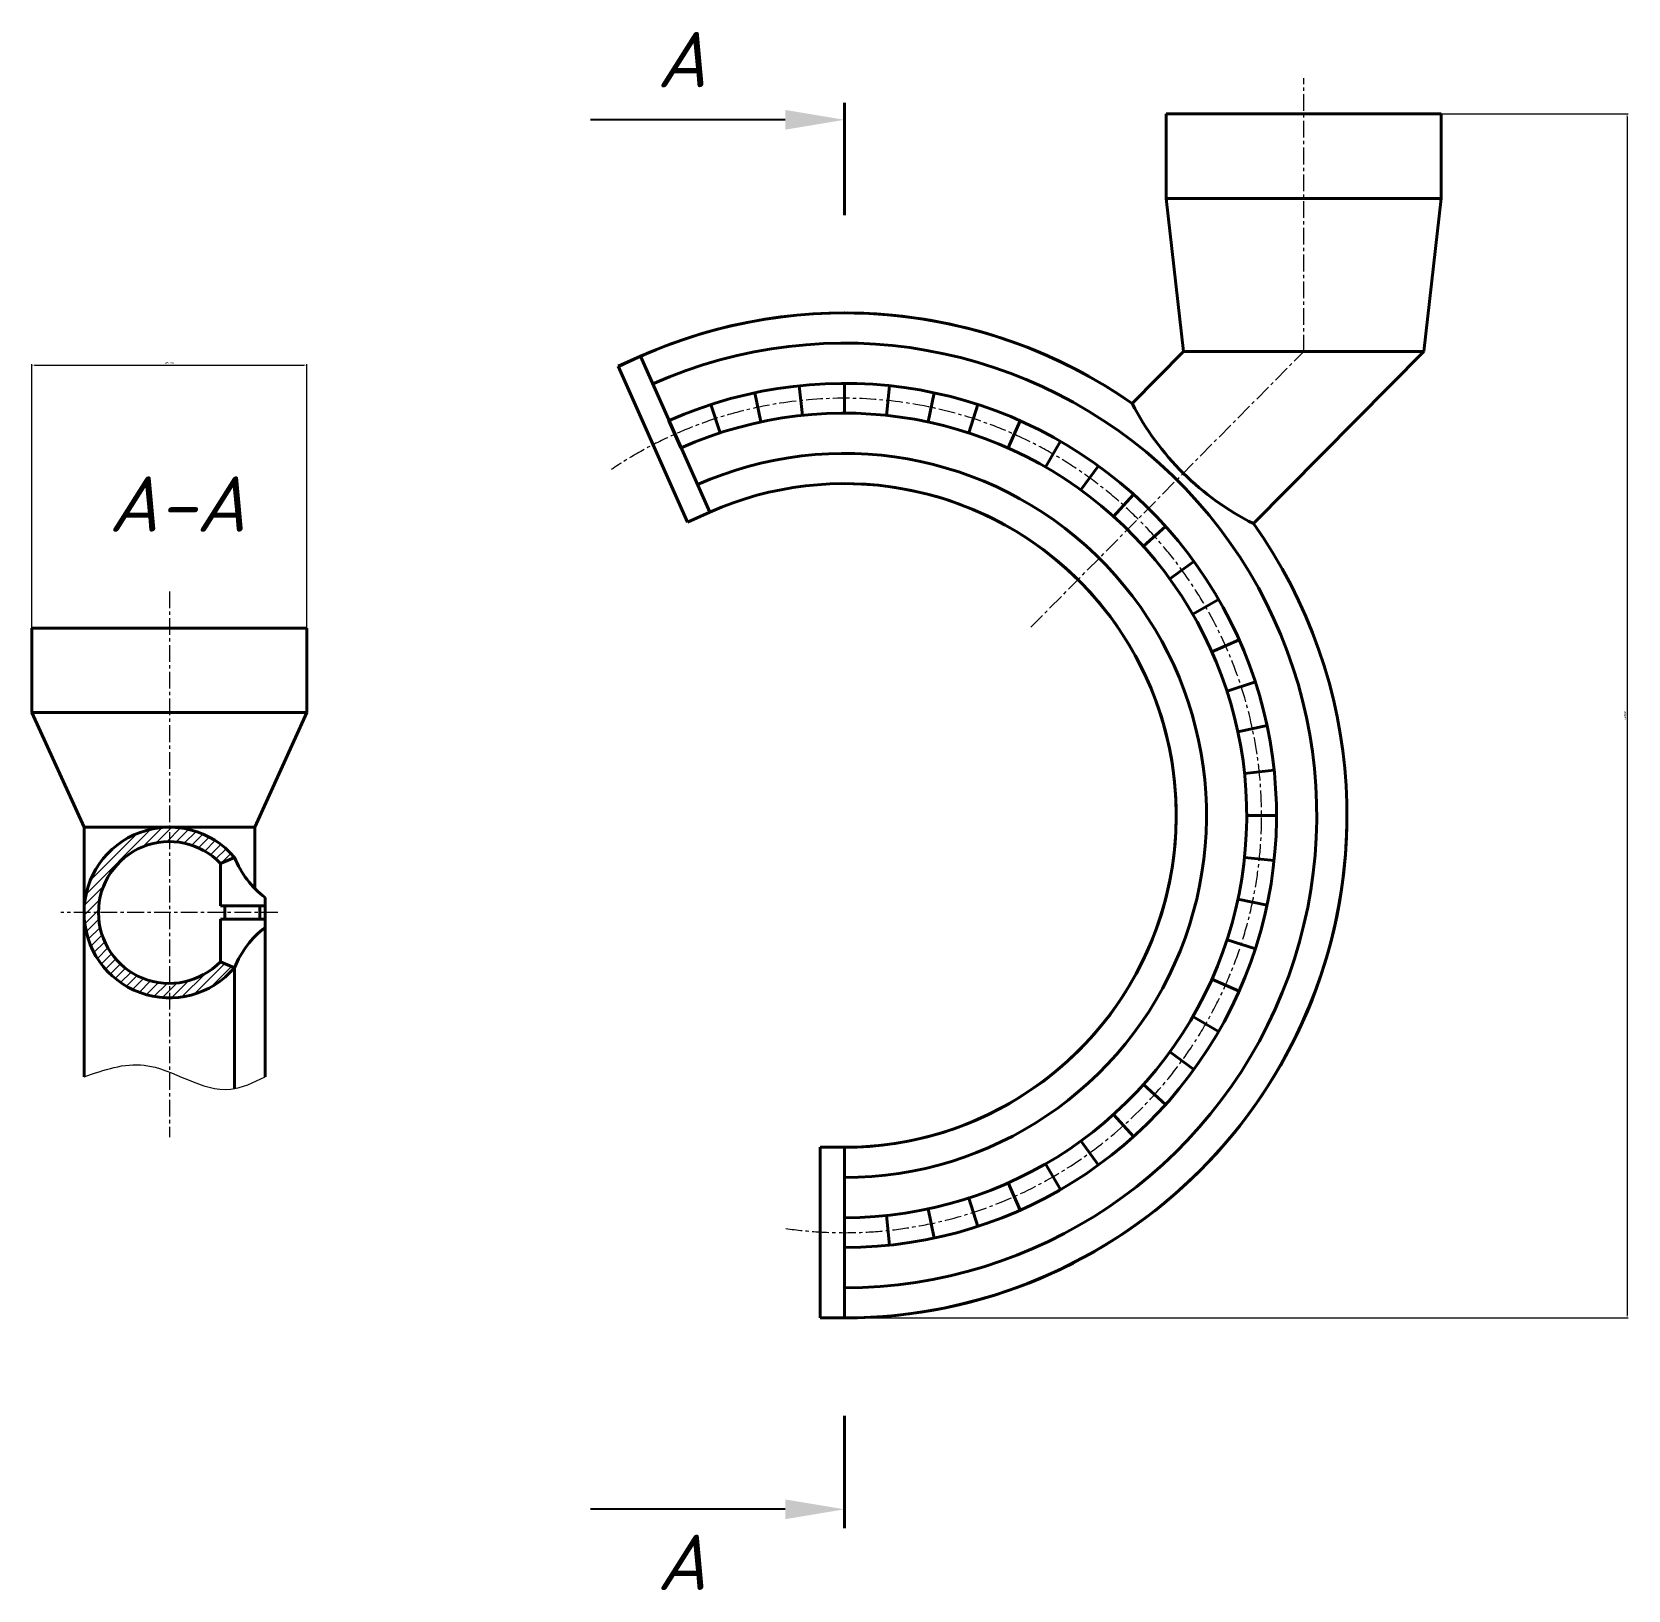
# Model space of a CAD drawing. Header units: millimetres. Extents: x 2879 to 22885, y -3122 to 6314.
# Drawn here: x 11932 to 14963, y -230 to 2728 of the extents above; entities that cross this region are included whole.
import ezdxf

# ---------------------------------------------------------------- set-up
doc = ezdxf.new("R2010")
doc.units = ezdxf.units.MM
doc.linetypes.add('осевая', pattern=[50.8, 31.75, -6.35, 6.35, -6.35])
doc.layers.get('0').update_dxf_attribs({"lineweight": 40})
for name, color, linetype, lineweight in [('Оси', 7, 'осевая', 20), ('Размеры', 7, 'Continuous', 20), ('Тонкая', 7, 'Continuous', 25), ('штриховка', 7, 'Continuous', 20)]:
    doc.layers.add(name, color=color, linetype=linetype, lineweight=lineweight)
doc.styles.add('ADRF1', font='isocpeur.ttf', dxfattribs={"oblique": 15})
doc.styles.add('Размер', font='isocpeur.ttf', dxfattribs={"oblique": 15})
doc.dimstyles.new('гост', dxfattribs={"dimtxt": 4, "dimasz": 5, "dimexe": 2, "dimexo": 0, "dimgap": 2, "dimtad": 1, "dimtoh": 1, "dimdec": 1, "dimlfac": 10, "dimtxsty": 'ADRF1', "dimcen": 2.5, "dimadec": 0, "dimazin": 0, "dimtfac": 1, "dimtdec": 1, "dimtmove": 0, "dimatfit": 3, "dimfxl": 1, "dimlwd": 20, "dimlwe": 20, "dimarcsym": 0})

msp = doc.modelspace()

# ---------------------------------------------------------------- texts
at = {"layer": 'Тонкая', "char_height": 105, "attachment_point": 3, "style": 'Размер'}
for s, insert in [('A', (13212.781, 2727.533)), ('A-А', (12337.938, 1883.829)), ('A', (13212.781, -125.23))]:
    msp.add_mtext_dynamic_manual_height_columns(s, width=22.09762, gutter_width=25, heights=[0], dxfattribs=dict(at, insert=insert))

# ---------------------------------------------------------------- blocks, each defined once
blk = doc.blocks.new('*D18')
at = {"layer": 'Defpoints', "color": 0, "transparency": 16777216}
for p in [(14346.6, 2572.1), (13474.6, 286.1), (14960.5, 286.1)]:
    blk.add_point(p, dxfattribs=at)
at = {"layer": 'Размеры', "color": 0, "linetype": 'Continuous', "lineweight": 20, "transparency": 16777216}
for p, q in [((14346.6, 2572.1), (14962.5, 2572.1)), ((14960.5, 2567.1), (14960.5, 291.1)), ((13474.6, 286.1), (14962.5, 286.1))]:
    blk.add_line(p, q, dxfattribs=at)
at = {"layer": 'Размеры', "color": 0, "transparency": 16777216}
for points in [[(14959.7, 2567.1), (14961.3, 2567.1), (14960.5, 2572.1)], [(14959.7, 291.1), (14961.3, 291.1), (14960.5, 286.1)]]:
    blk.add_solid(points, dxfattribs=at)
at = {"layer": 'Размеры', "color": 0, "transparency": 16777216, "insert": (14956.5, 1429.1), "char_height": 4, "attachment_point": 5, "rotation": 90, "style": 'ADRF1'}
blk.add_mtext('22860', dxfattribs=at)
blk = doc.blocks.new('*D19')
at = {"layer": 'Defpoints', "color": 0, "transparency": 16777216}
for p in [(12453.8, 2095), (11931.8, 1595.8), (12453.8, 1595.8)]:
    blk.add_point(p, dxfattribs=at)
at = {"layer": 'Размеры', "color": 0, "linetype": 'Continuous', "lineweight": 20, "transparency": 16777216}
for p, q in [((11931.8, 1595.8), (11931.8, 2097)), ((11936.8, 2095), (12448.8, 2095)), ((12453.8, 1595.8), (12453.8, 2097))]:
    blk.add_line(p, q, dxfattribs=at)
at = {"layer": 'Размеры', "color": 0, "transparency": 16777216}
for points in [[(11936.8, 2095.8), (11936.8, 2094.2), (11931.8, 2095)], [(12448.8, 2095.8), (12448.8, 2094.2), (12453.8, 2095)]]:
    blk.add_solid(points, dxfattribs=at)
at = {"layer": 'Размеры', "color": 0, "transparency": 16777216, "insert": (12192.8, 2099), "char_height": 4, "attachment_point": 5, "style": 'ADRF1'}
blk.add_mtext('%%C5220', dxfattribs=at)

# ---------------------------------------------------------------- dimensions: what is measured, and where the dimension line sits
at = {"layer": 'Размеры'}
dim = msp.add_linear_dim(base=(14960.504, 286.088), p1=(14346.56, 2572.088), p2=(13474.646, 286.088), angle=90, dimstyle='гост', dxfattribs=at)
dim.commit()
dim.dimension.update_dxf_attribs({"geometry": '*D18', "text_midpoint": (14956.504, 1429.088)})
dim = msp.add_linear_dim(base=(12453.773, 2094.985), p1=(11931.773, 1595.794), p2=(12453.773, 1595.794), text='%%C<>', dimstyle='гост', dxfattribs=at)
dim.commit()
dim.dimension.update_dxf_attribs({"geometry": '*D19', "text_midpoint": (12192.773, 2098.985)})

# ---------------------------------------------------------------- hatches: boundary and pattern name
at = {"layer": 'штриховка'}
h = msp.add_hatch(dxfattribs=at)
h.set_pattern_fill('ANSI31', color=256, scale=4)
h.set_pattern_definition([(45, (2028.993, -976.294), (-8.980256, 8.980256), [])])
h.paths.add_polyline_path([(12192.773, 1217.794, 0.41421356), (12030.773, 1055.794), (12058.185, 1055.794, -0.41421356), (12192.773, 1190.383)])
h.paths.add_polyline_path([(12192.773, 1217.794), (12192.773, 1190.383, -0.20390856), (12289.751, 1149.117), (12316.419, 1160.464, 0.22055585)])
h.paths.add_polyline_path([(12058.185, 1055.794), (12030.773, 1055.794, 0.41421356), (12192.773, 893.794), (12192.773, 921.206, -0.41421356)])
h.paths.add_polyline_path([(12316.419, 951.125), (12289.751, 962.471, -0.20390856), (12192.773, 921.206), (12192.773, 893.794, 0.22055585)])

# ---------------------------------------------------------------- linework, layer by layer
for p, q in [((13474.646, 2379.852), (13474.646, 2593.082)), ((14085.56, 2411.631), (14085.56, 2572.088)), ((14085.56, 2572.088), (14607.56, 2572.088)), ((14607.56, 2411.631), (14607.56, 2572.088)), ((14085.56, 2411.631), (14607.56, 2411.631)), ((14118.568, 2120.56), (14085.56, 2411.631)), ((14574.552, 2120.56), (14607.56, 2411.631)), ((13087.37, 2111.945), (13045.09, 2093.164)), ((13045.09, 2093.164), (13176.618, 1797.062)), ((13218.898, 1815.843), (13087.37, 2111.945)), ((14021.065, 2022.1), (14118.568, 2120.56)), ((14118.568, 2120.56), (14574.552, 2120.56)), ((14251.284, 1794.119), (14574.552, 2120.56)), ((13304.104, 2042.425), (13315.855, 1987.138)), ((13388.905, 2055.856), (13394.813, 1999.644)), ((13474.646, 2060.349), (13474.646, 2003.827)), ((13560.386, 2055.856), (13554.478, 1999.644)), ((13645.188, 2042.425), (13633.436, 1987.138)), ((13221.171, 2020.203), (13238.637, 1966.447)), ((13728.12, 2020.203), (13710.654, 1966.447)), ((13141.016, 1989.434), (13164.005, 1937.799)), ((13808.276, 1989.434), (13785.286, 1937.799)), ((13884.776, 1950.455), (13856.515, 1901.506)), ((13956.783, 1903.694), (13923.56, 1857.966)), ((14023.507, 1849.661), (13985.687, 1807.657)), ((13218.898, 1815.843), (13176.618, 1797.062)), ((14084.218, 1788.95), (14042.214, 1751.13)), ((14138.251, 1722.226), (14092.524, 1689.003)), ((14185.013, 1650.219), (14136.063, 1621.958)), ((12453.773, 1595.794), (11931.773, 1595.794)), ((11931.773, 1435.337), (11931.773, 1595.794)), ((12453.773, 1595.794), (12016.857, 1595.794)), ((12453.773, 1435.337), (12453.773, 1595.794)), ((14223.991, 1573.719), (14172.356, 1550.729)), ((14254.76, 1493.563), (14201.005, 1476.097)), ((11931.773, 1435.337), (12453.773, 1435.337)), ((12030.773, 1217.794), (11931.773, 1435.337)), ((12354.773, 1217.794), (12453.773, 1435.337)), ((12453.773, 1435.337), (12453.773, 1435.337)), ((14276.982, 1410.63), (14221.695, 1398.879)), ((14290.413, 1325.829), (14234.201, 1319.921)), ((12030.773, 1055.794), (12030.773, 1217.794)), ((12354.773, 1217.794), (12030.773, 1217.794)), ((12354.773, 1101.552), (12354.773, 1217.794)), ((14294.907, 1240.088), (14238.385, 1240.088)), ((12289.751, 1149.117), (12316.419, 1160.464)), ((14290.413, 1154.348), (14234.201, 1160.256)), ((12289.751, 1068.312), (12289.751, 1149.117)), ((12298.066, 1068.312), (12289.751, 1068.312)), ((12298.066, 1068.312), (12298.066, 1055.794)), ((12298.066, 1068.312), (12353.915, 1068.312)), ((12353.915, 1068.312), (12374.582, 1068.312)), ((12364.364, 1068.312), (12364.364, 1055.794)), ((12374.582, 1084.055), (12374.582, 1068.312)), ((12374.582, 1068.312), (12374.582, 1043.277)), ((14276.982, 1069.547), (14221.695, 1081.298)), ((12030.773, 1055.794), (12030.773, 743.888)), ((12289.751, 1043.277), (12289.751, 962.471)), ((12298.066, 1043.277), (12289.751, 1043.277)), ((12298.066, 1043.277), (12298.066, 1055.794)), ((12298.066, 1043.277), (12298.066, 1055.794)), ((12298.066, 1043.277), (12364.364, 1043.277)), ((12298.066, 1043.277), (12353.915, 1043.277)), ((12353.915, 1043.277), (12374.582, 1043.277)), ((12364.364, 1043.277), (12364.364, 1055.794)), ((12364.364, 1043.277), (12364.364, 1055.794)), ((12374.582, 1027.533), (12374.582, 1043.277)), ((12374.582, 1027.533), (12374.582, 743.888)), ((14254.76, 986.614), (14201.005, 1004.08)), ((12289.751, 962.471), (12316.419, 951.125)), ((12316.419, 951.125), (12316.419, 721.34)), ((14223.991, 906.458), (14172.356, 929.448)), ((14185.013, 829.958), (14136.063, 858.219)), ((14138.251, 757.951), (14092.524, 791.174)), ((14084.218, 691.227), (14042.214, 729.047)), ((14023.507, 630.516), (13985.687, 672.52)), ((13474.646, 610.088), (13428.346, 610.088)), ((13428.346, 610.088), (13428.346, 286.088)), ((13474.646, 610.088), (13474.646, 286.088)), ((13956.783, 576.483), (13923.56, 622.211)), ((13884.776, 529.722), (13856.515, 578.671)), ((13808.276, 490.743), (13785.286, 542.378)), ((13645.188, 437.752), (13633.436, 493.039)), ((13728.12, 459.974), (13710.654, 513.729)), ((13474.646, 419.827), (13474.646, 476.349)), ((13560.386, 424.321), (13554.478, 480.533)), ((13428.346, 286.088), (13474.646, 286.088)), ((13474.646, 100.325), (13474.646, -112.905))]:
    msp.add_line(p, q)
for centre, radius, start, end in [((13474.646, 1240.088), 954, 55.056637, 116.730242), ((13474.646, 1240.088), 954, 55.056637, 113.950625), ((13474.646, 1240.088), 954, 55.056637, 90), ((13474.646, 1240.088), 896.67, 270, 113.950625), ((13474.646, 1240.088), 820.261, 270, 113.950625), ((13474.646, 1240.088), 763.739, 270, 113.950625), ((14484.855, 2260.213), 521.344, 207.17622, 243.383356), ((13474.646, 1240.088), 687.33, 270, 113.950625), ((13474.646, 1240.088), 630, 270, 113.950625), ((13474.646, 1240.088), 630, 270, 90), ((13474.646, 1240.088), 954, 267.2182, 35.502939), ((12192.773, 1055.794), 162, 40.248829, 180), ((13474.646, 1240.088), 954, 270, 0), ((13474.646, 1240.088), 954, 270, 0), ((12192.773, 1055.794), 134.588, 43.899598, 180), ((12483.432, 1227.255), 179.873, 201.797153, 232.760517), ((12192.773, 1055.794), 162, 180, 319.751171), ((12192.773, 1055.794), 134.588, 180, 316.100402), ((12483.432, 884.334), 179.873, 127.239483, 158.202847)]:
    msp.add_arc(centre, radius, start, end)
at = {"layer": 'Оси'}
for p, q in [((14346.56, 2120.56), (14346.56, 2639.723)), ((13828.344, 1597.258), (14346.56, 2120.56)), ((12192.773, 1665.263), (12192.773, 629.077)), ((12398.661, 1055.794), (11986.886, 1055.794))]:
    msp.add_line(p, q, dxfattribs=at)
msp.add_arc((13474.646, 1240.088), 792, 261.897266, 123.996448, dxfattribs=at)
at = {"layer": 'Тонкая'}
for p, q in [((13362.146, 2560.752), (12992.073, 2560.752)), ((13362.146, -77.153), (12992.073, -77.153))]:
    msp.add_line(p, q, dxfattribs=at)
for points in [[(13362.146, 2579.502), (13362.146, 2542.002), (13474.646, 2560.752)], [(13362.146, -58.403), (13362.146, -95.903), (13474.646, -77.153)]]:
    msp.add_solid(points, dxfattribs=at)
at = {"layer": 'штриховка', "end_tangent": (0.89462125, 0.44682526)}
msp.add_spline([(12030.773, 743.888), (12144.761, 766.01), (12308.907, 720.238), (12374.582, 743.888)], degree=3, dxfattribs=at)

msp.set_redraw_order([(e.dxf.handle, doc.entitydb.next_handle()) for e in msp.query("TEXT MTEXT ATTDEF DIMENSION ARC_DIMENSION")])  # texts and dimensions are drawn at this point

doc.saveas('drawing.dxf')
